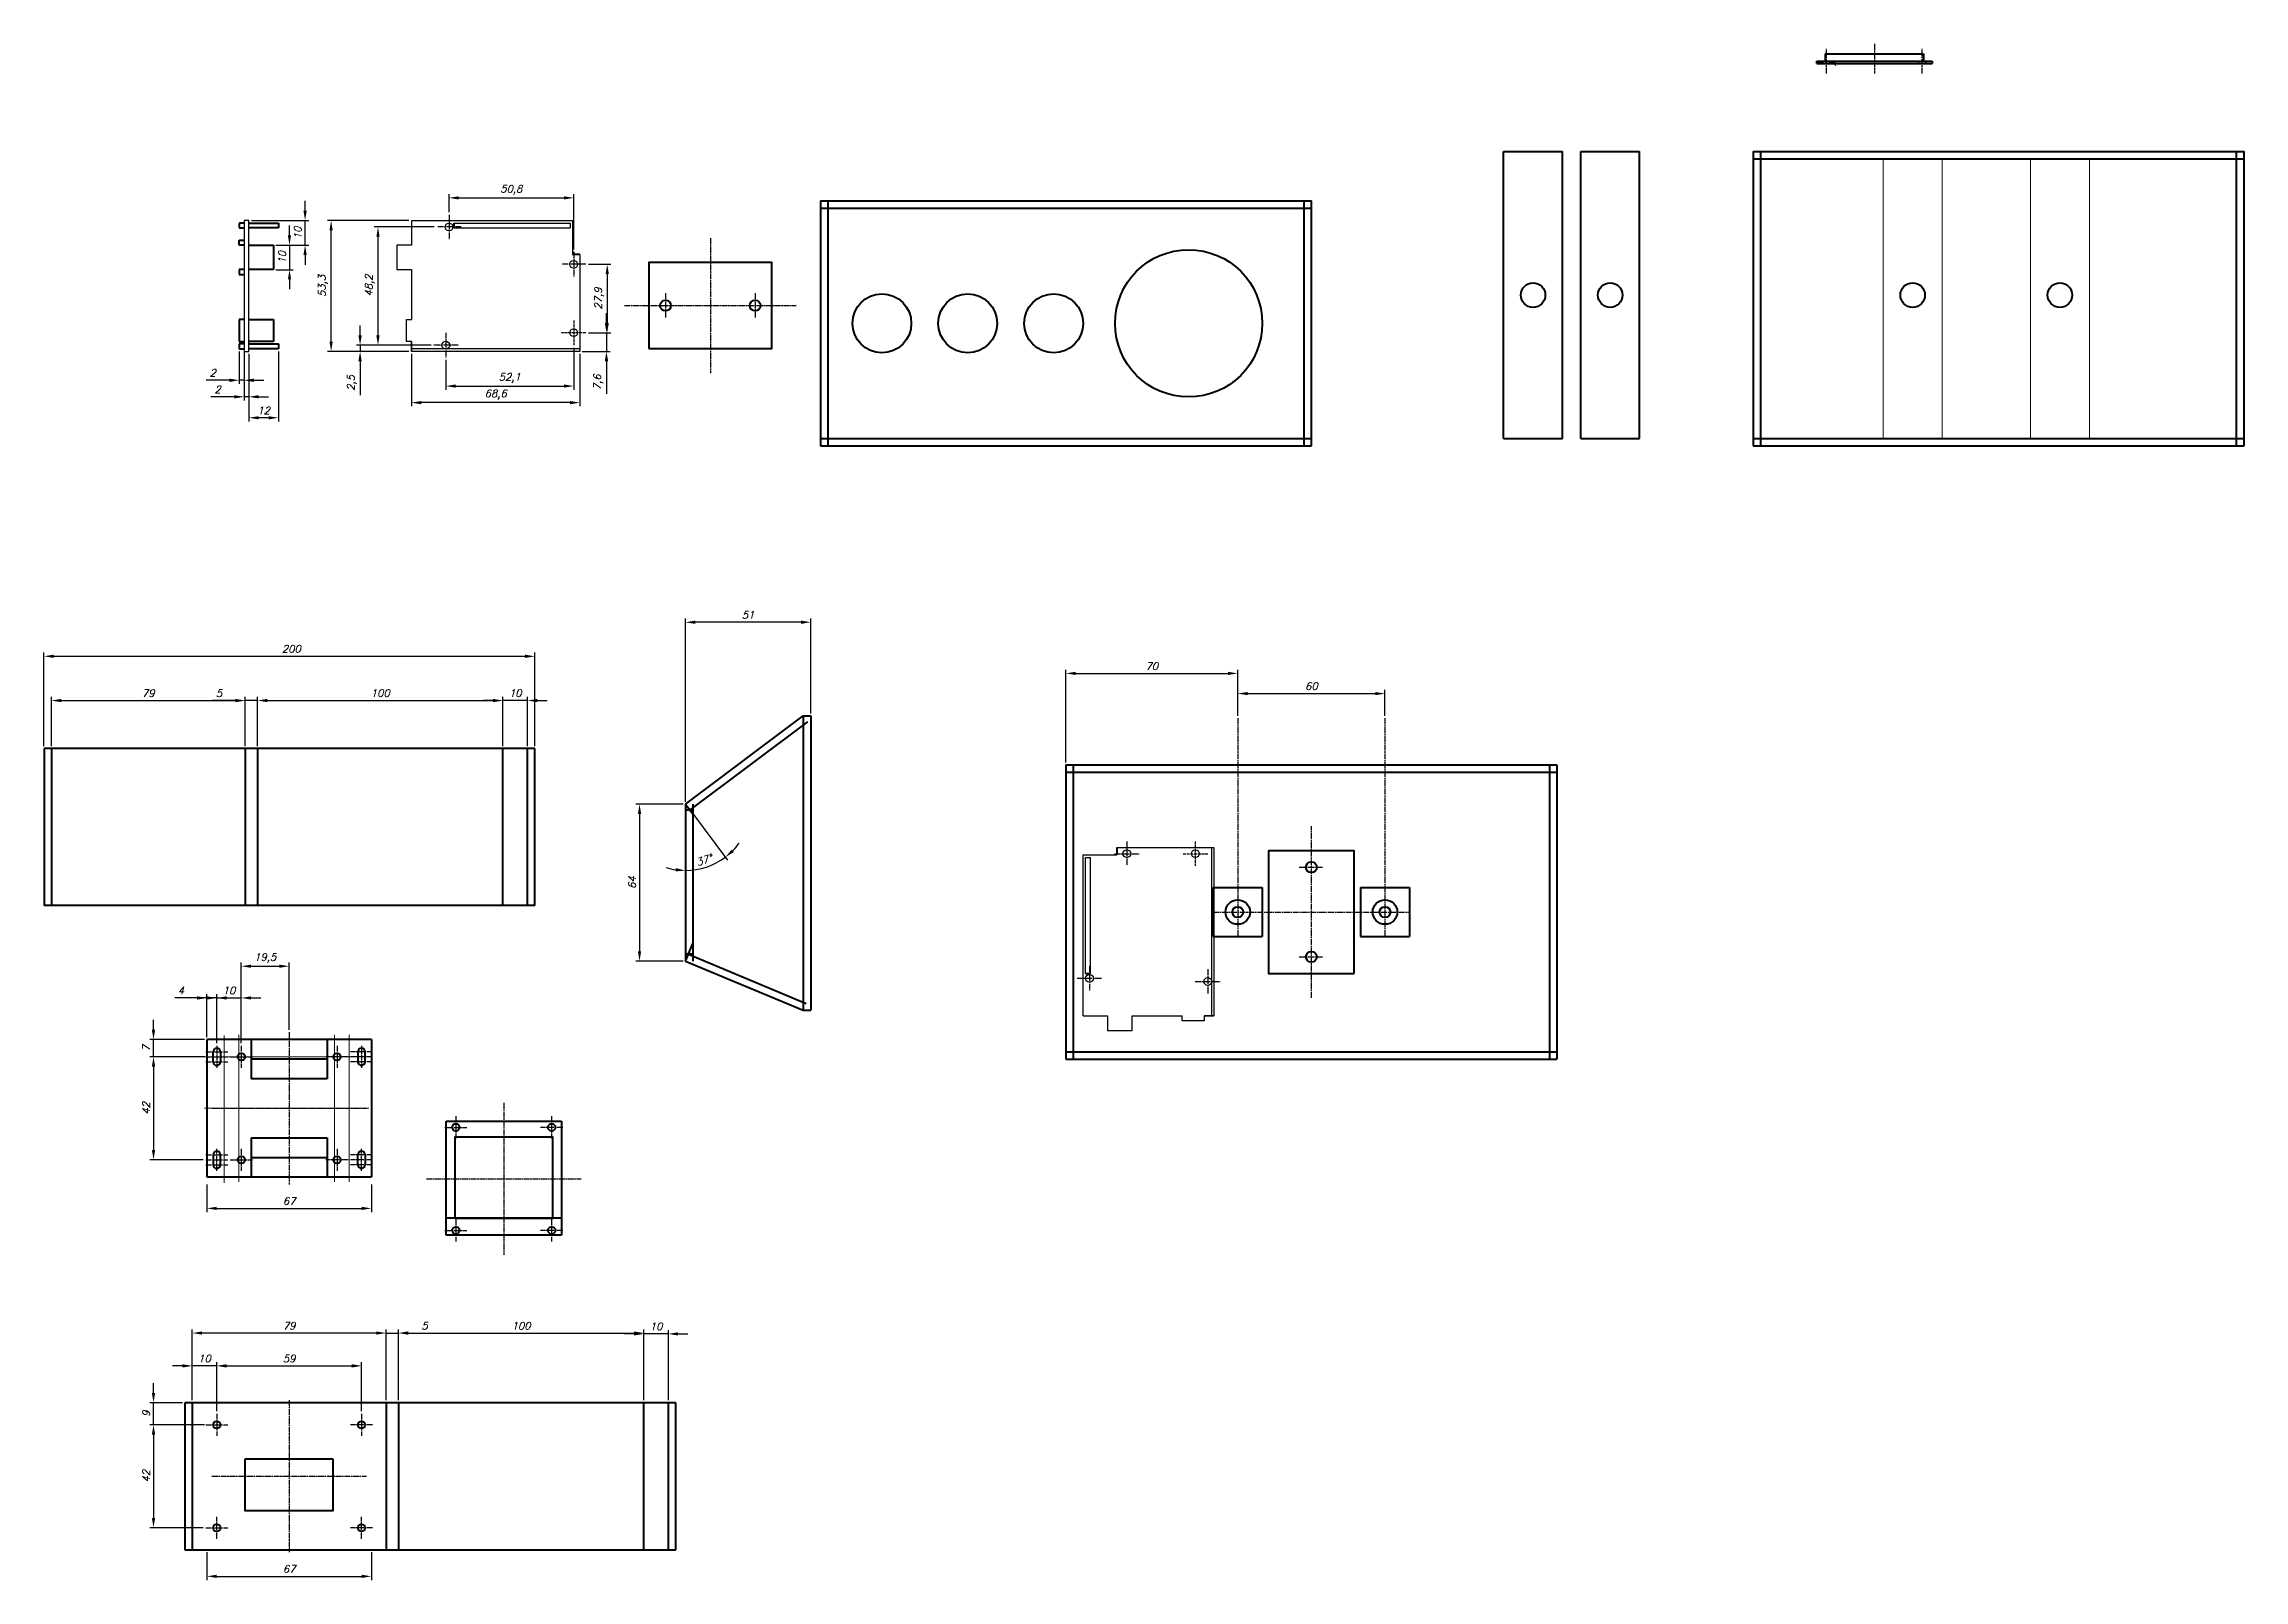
# Model space of a CAD drawing. Header units: millimetres. Extents: x 534 to 1430, y 38 to 664.
import ezdxf

# ---------------------------------------------------------------- set-up
doc = ezdxf.new("R2010")
doc.units = ezdxf.units.MM
doc.header["$LTSCALE"] = 0.1
doc.linetypes.add('ACAD_ISO02W100', pattern=[15, 12, -3])
doc.linetypes.add('ACAD_ISO08W100', pattern=[36, 24, -3, 6, -3])
for name, color, linetype, lineweight in [('ACABADO', 7, 'Continuous', 50), ('ASCIURADO', 8, 'Continuous', 25), ('AUXILIAR', 4, 'Continuous', 9), ('EJES', 1, 'ACAD_ISO08W100', 25), ('FINA', 6, 'Continuous', 25), ('OCULTA', 3, 'ACAD_ISO02W100', 35), ('TEXTO', 1, 'Continuous', 35)]:
    doc.layers.add(name, color=color, linetype=linetype, lineweight=lineweight)
doc.layers.add('Guias', color=10, linetype='ACAD_ISO02W100')
doc.styles.add('NORMAL', font='romans.shx', dxfattribs={"oblique": 15})
doc.dimstyles.new('ISO-25', dxfattribs={"dimtxt": 3, "dimasz": 4, "dimexe": 1.5, "dimexo": 1, "dimgap": 1.5, "dimtad": 1, "dimtxsty": 'NORMAL', "dimcen": 0, "dimclrd": 6, "dimclre": 6, "dimclrt": 256, "dimadec": 0, "dimazin": 0, "dimtfac": 1, "dimtmove": 0, "dimatfit": 3, "dimfxl": 1, "dimlwd": 25, "dimlwe": 25, "dimarcsym": 0})

msp = doc.modelspace()

# ---------------------------------------------------------------- blocks, each defined once
blk = doc.blocks.new('*D14')
at = {"layer": 'Defpoints', "color": 0, "transparency": 16777216}
for p in [(683.33, 538.58), (751.93, 538.58), (683.33, 517.68)]:
    blk.add_point(p, dxfattribs=at)
at = {"layer": 'TEXTO', "color": 6, "lineweight": 25, "transparency": 16777216}
for p, q in [((683.33, 537.58), (683.33, 516.18)), ((751.93, 537.58), (751.93, 516.18)), ((747.93, 517.68), (687.33, 517.68))]:
    blk.add_line(p, q, dxfattribs=at)
at = {"layer": 'TEXTO', "color": 6, "transparency": 16777216}
for points in [[(687.33, 518.34), (687.33, 517.01), (683.33, 517.68)], [(747.93, 518.34), (747.93, 517.01), (751.93, 517.68)]]:
    blk.add_solid(points, dxfattribs=at)
at = {"layer": 'TEXTO', "transparency": 16777216, "insert": (717.65, 520.96), "char_height": 3, "attachment_point": 5, "style": 'NORMAL'}
blk.add_mtext('68,6', dxfattribs=at)
blk = doc.blocks.new('*D10')
at = {"layer": 'Defpoints', "color": 0, "transparency": 16777216}
for p in [(754.43, 574.08), (754.43, 546.18), (763.1, 546.18)]:
    blk.add_point(p, dxfattribs=at)
at = {"layer": 'TEXTO', "color": 6, "lineweight": 25, "transparency": 16777216}
for p, q in [((755.43, 574.08), (764.6, 574.08)), ((763.1, 570.08), (763.1, 550.18)), ((755.43, 546.18), (764.6, 546.18))]:
    blk.add_line(p, q, dxfattribs=at)
at = {"layer": 'TEXTO', "color": 6, "transparency": 16777216}
for points in [[(762.44, 570.08), (763.77, 570.08), (763.1, 574.08)], [(762.44, 550.18), (763.77, 550.18), (763.1, 546.18)]]:
    blk.add_solid(points, dxfattribs=at)
at = {"layer": 'TEXTO', "transparency": 16777216, "insert": (759.82, 560.13), "char_height": 3, "attachment_point": 5, "rotation": 90, "style": 'NORMAL'}
blk.add_mtext('27,9', dxfattribs=at)
blk = doc.blocks.new('*D11')
at = {"layer": 'Defpoints', "color": 0, "transparency": 16777216}
for p in [(749.43, 541.08), (697.33, 536.08), (749.43, 524.43)]:
    blk.add_point(p, dxfattribs=at)
at = {"layer": 'TEXTO', "color": 6, "lineweight": 25, "transparency": 16777216}
for p, q in [((749.43, 540.08), (749.43, 522.93)), ((697.33, 535.08), (697.33, 522.93)), ((701.33, 524.43), (745.43, 524.43))]:
    blk.add_line(p, q, dxfattribs=at)
at = {"layer": 'TEXTO', "color": 6, "transparency": 16777216}
for points in [[(701.33, 525.09), (701.33, 523.76), (697.33, 524.43)], [(745.43, 525.09), (745.43, 523.76), (749.43, 524.43)]]:
    blk.add_solid(points, dxfattribs=at)
at = {"layer": 'TEXTO', "transparency": 16777216, "insert": (723.38, 527.71), "char_height": 3, "attachment_point": 5, "style": 'NORMAL'}
blk.add_mtext('52,1', dxfattribs=at)
blk = doc.blocks.new('*D15')
at = {"layer": 'Defpoints', "color": 0, "transparency": 16777216}
for p in [(751.93, 538.58), (754.43, 546.18), (762.79, 538.58)]:
    blk.add_point(p, dxfattribs=at)
at = {"layer": 'TEXTO', "color": 6, "lineweight": 25, "transparency": 16777216}
for p, q in [((762.79, 550.18), (762.79, 554.18)), ((752.93, 538.58), (764.29, 538.58)), ((755.43, 546.18), (764.29, 546.18)), ((762.79, 546.18), (762.79, 538.58)), ((762.79, 534.58), (762.79, 521.32))]:
    blk.add_line(p, q, dxfattribs=at)
at = {"layer": 'TEXTO', "color": 6, "transparency": 16777216}
for points in [[(762.12, 550.18), (763.46, 550.18), (762.79, 546.18)], [(762.12, 534.58), (763.46, 534.58), (762.79, 538.58)]]:
    blk.add_solid(points, dxfattribs=at)
at = {"layer": 'TEXTO', "transparency": 16777216, "insert": (759.51, 525.95), "char_height": 3, "attachment_point": 5, "rotation": 90, "style": 'NORMAL'}
blk.add_mtext('7,6', dxfattribs=at)
blk = doc.blocks.new('*D12')
at = {"layer": 'Defpoints', "color": 0, "transparency": 16777216}
for p in [(749.43, 601.14), (698.63, 594.28), (749.43, 579.08)]:
    blk.add_point(p, dxfattribs=at)
at = {"layer": 'TEXTO', "color": 6, "lineweight": 25, "transparency": 16777216}
for p, q in [((698.63, 595.28), (698.63, 602.64)), ((702.63, 601.14), (745.43, 601.14)), ((749.43, 580.08), (749.43, 602.64))]:
    blk.add_line(p, q, dxfattribs=at)
at = {"layer": 'TEXTO', "color": 6, "transparency": 16777216}
for points in [[(702.63, 601.81), (702.63, 600.47), (698.63, 601.14)], [(745.43, 601.81), (745.43, 600.47), (749.43, 601.14)]]:
    blk.add_solid(points, dxfattribs=at)
at = {"layer": 'TEXTO', "transparency": 16777216, "insert": (724.03, 604.43), "char_height": 3, "attachment_point": 5, "style": 'NORMAL'}
blk.add_mtext('50,8', dxfattribs=at)
blk = doc.blocks.new('*D16')
at = {"layer": 'Defpoints', "color": 0, "transparency": 16777216}
for p in [(650.6, 591.88), (683.33, 591.88), (683.33, 538.58)]:
    blk.add_point(p, dxfattribs=at)
at = {"layer": 'TEXTO', "color": 6, "lineweight": 25, "transparency": 16777216}
for p, q in [((682.33, 591.88), (649.1, 591.88)), ((650.6, 542.58), (650.6, 587.88)), ((682.33, 538.58), (649.1, 538.58))]:
    blk.add_line(p, q, dxfattribs=at)
at = {"layer": 'TEXTO', "color": 6, "transparency": 16777216}
for points in [[(649.93, 587.88), (651.26, 587.88), (650.6, 591.88)], [(649.93, 542.58), (651.26, 542.58), (650.6, 538.58)]]:
    blk.add_solid(points, dxfattribs=at)
at = {"layer": 'TEXTO', "transparency": 16777216, "insert": (647.31, 565.23), "char_height": 3, "attachment_point": 5, "rotation": 90, "style": 'NORMAL'}
blk.add_mtext('53,3', dxfattribs=at)
blk = doc.blocks.new('*D13')
at = {"layer": 'Defpoints', "color": 0, "transparency": 16777216}
for p in [(693.63, 589.28), (669.69, 541.08), (692.33, 541.08)]:
    blk.add_point(p, dxfattribs=at)
at = {"layer": 'TEXTO', "color": 6, "lineweight": 25, "transparency": 16777216}
for p, q in [((692.63, 589.28), (668.19, 589.28)), ((669.69, 585.28), (669.69, 545.08)), ((691.33, 541.08), (668.19, 541.08))]:
    blk.add_line(p, q, dxfattribs=at)
at = {"layer": 'TEXTO', "color": 6, "transparency": 16777216}
for points in [[(669.03, 585.28), (670.36, 585.28), (669.69, 589.28)], [(669.03, 545.08), (670.36, 545.08), (669.69, 541.08)]]:
    blk.add_solid(points, dxfattribs=at)
at = {"layer": 'TEXTO', "transparency": 16777216, "insert": (666.41, 565.41), "char_height": 3, "attachment_point": 5, "rotation": 90, "style": 'NORMAL'}
blk.add_mtext('48,2', dxfattribs=at)
blk = doc.blocks.new('*D17')
at = {"layer": 'Defpoints', "color": 0, "transparency": 16777216}
for p in [(662.4, 538.58), (683.33, 538.58), (692.33, 541.08)]:
    blk.add_point(p, dxfattribs=at)
at = {"layer": 'TEXTO', "color": 6, "lineweight": 25, "transparency": 16777216}
for p, q in [((662.4, 545.08), (662.4, 549.08)), ((691.33, 541.08), (660.9, 541.08)), ((682.33, 538.58), (660.9, 538.58)), ((662.4, 541.08), (662.4, 538.58)), ((662.4, 534.58), (662.4, 520.78))]:
    blk.add_line(p, q, dxfattribs=at)
at = {"layer": 'TEXTO', "color": 6, "transparency": 16777216}
for points in [[(661.73, 545.08), (663.06, 545.08), (662.4, 541.08)], [(661.73, 534.58), (663.06, 534.58), (662.4, 538.58)]]:
    blk.add_solid(points, dxfattribs=at)
at = {"layer": 'TEXTO', "transparency": 16777216, "insert": (659.11, 525.68), "char_height": 3, "attachment_point": 5, "rotation": 90, "style": 'NORMAL'}
blk.add_mtext('2,5', dxfattribs=at)
blk = doc.blocks.new('*D19')
at = {"layer": 'Defpoints', "color": 0, "transparency": 16777216}
for p in [(617.13, 591.88), (639.99, 591.88), (627.13, 581.88)]:
    blk.add_point(p, dxfattribs=at)
at = {"layer": 'TEXTO', "color": 6, "lineweight": 25, "transparency": 16777216}
for p, q in [((618.13, 591.88), (641.49, 591.88)), ((639.99, 595.88), (639.99, 599.88)), ((639.99, 581.88), (639.99, 591.88)), ((628.13, 581.88), (641.49, 581.88)), ((639.99, 577.88), (639.99, 573.88))]:
    blk.add_line(p, q, dxfattribs=at)
at = {"layer": 'TEXTO', "color": 6, "transparency": 16777216}
for points in [[(639.33, 595.88), (640.66, 595.88), (639.99, 591.88)], [(639.33, 577.88), (640.66, 577.88), (639.99, 581.88)]]:
    blk.add_solid(points, dxfattribs=at)
at = {"layer": 'TEXTO', "transparency": 16777216, "insert": (636.99, 586.88), "char_height": 3, "attachment_point": 5, "rotation": 90, "style": 'NORMAL'}
blk.add_mtext('10', dxfattribs=at)
blk = doc.blocks.new('*D20')
at = {"layer": 'Defpoints', "color": 0, "transparency": 16777216}
for p in [(627.13, 581.88), (627.13, 571.88), (633.63, 571.88)]:
    blk.add_point(p, dxfattribs=at)
at = {"layer": 'TEXTO', "color": 6, "lineweight": 25, "transparency": 16777216}
for p, q in [((633.63, 585.88), (633.63, 589.88)), ((628.13, 581.88), (635.13, 581.88)), ((633.63, 581.88), (633.63, 571.88)), ((628.13, 571.88), (635.13, 571.88)), ((633.63, 567.88), (633.63, 563.88))]:
    blk.add_line(p, q, dxfattribs=at)
at = {"layer": 'TEXTO', "color": 6, "transparency": 16777216}
for points in [[(632.97, 585.88), (634.3, 585.88), (633.63, 581.88)], [(632.97, 567.88), (634.3, 567.88), (633.63, 571.88)]]:
    blk.add_solid(points, dxfattribs=at)
at = {"layer": 'TEXTO', "transparency": 16777216, "insert": (630.63, 576.88), "char_height": 3, "attachment_point": 5, "rotation": 90, "style": 'NORMAL'}
blk.add_mtext('10', dxfattribs=at)
blk = doc.blocks.new('*D21')
at = {"layer": 'Defpoints', "color": 0, "transparency": 16777216}
for p in [(617.13, 538.58), (629.13, 539.58), (617.13, 511.5)]:
    blk.add_point(p, dxfattribs=at)
at = {"layer": 'TEXTO', "color": 6, "lineweight": 25, "transparency": 16777216}
for p, q in [((629.13, 538.58), (629.13, 510)), ((617.13, 537.58), (617.13, 510)), ((625.13, 511.5), (621.13, 511.5))]:
    blk.add_line(p, q, dxfattribs=at)
at = {"layer": 'TEXTO', "color": 6, "transparency": 16777216}
for points in [[(621.13, 512.17), (621.13, 510.83), (617.13, 511.5)], [(625.13, 512.17), (625.13, 510.83), (629.13, 511.5)]]:
    blk.add_solid(points, dxfattribs=at)
at = {"layer": 'TEXTO', "transparency": 16777216, "insert": (623.13, 514.5), "char_height": 3, "attachment_point": 5, "style": 'NORMAL'}
blk.add_mtext('12', dxfattribs=at)
blk = doc.blocks.new('*D22')
at = {"layer": 'Defpoints', "color": 0, "transparency": 16777216}
for p in [(615.13, 538.58), (617.13, 538.58), (615.13, 520.05)]:
    blk.add_point(p, dxfattribs=at)
at = {"layer": 'TEXTO', "color": 6, "lineweight": 25, "transparency": 16777216}
for p, q in [((615.13, 537.58), (615.13, 518.55)), ((617.13, 537.58), (617.13, 518.55)), ((611.13, 520.05), (601.63, 520.05)), ((617.13, 520.05), (615.13, 520.05)), ((621.13, 520.05), (625.13, 520.05))]:
    blk.add_line(p, q, dxfattribs=at)
at = {"layer": 'TEXTO', "color": 6, "transparency": 16777216}
for points in [[(611.13, 520.72), (611.13, 519.38), (615.13, 520.05)], [(621.13, 520.72), (621.13, 519.38), (617.13, 520.05)]]:
    blk.add_solid(points, dxfattribs=at)
at = {"layer": 'TEXTO', "transparency": 16777216, "insert": (604.38, 523.05), "char_height": 3, "attachment_point": 5, "style": 'NORMAL'}
blk.add_mtext('2', dxfattribs=at)
blk = doc.blocks.new('*D23')
at = {"layer": 'Defpoints', "color": 0, "transparency": 16777216}
for p in [(613.13, 539.58), (615.13, 539.58), (613.13, 526.79)]:
    blk.add_point(p, dxfattribs=at)
at = {"layer": 'TEXTO', "color": 6, "lineweight": 25, "transparency": 16777216}
for p, q in [((613.13, 538.58), (613.13, 525.29)), ((615.13, 538.58), (615.13, 525.29)), ((609.13, 526.79), (599.63, 526.79)), ((615.13, 526.79), (613.13, 526.79)), ((619.13, 526.79), (623.13, 526.79))]:
    blk.add_line(p, q, dxfattribs=at)
at = {"layer": 'TEXTO', "color": 6, "transparency": 16777216}
for points in [[(609.13, 527.46), (609.13, 526.12), (613.13, 526.79)], [(619.13, 527.46), (619.13, 526.12), (615.13, 526.79)]]:
    blk.add_solid(points, dxfattribs=at)
at = {"layer": 'TEXTO', "transparency": 16777216, "insert": (602.38, 529.79), "char_height": 3, "attachment_point": 5, "style": 'NORMAL'}
blk.add_mtext('2', dxfattribs=at)
blk = doc.blocks.new('*D30')
at = {"layer": 'Defpoints', "color": 0, "transparency": 16777216}
for p in [(1080, 399.06), (1020, 389.06), (1080, 389.06)]:
    blk.add_point(p, dxfattribs=at)
at = {"layer": 'TEXTO', "color": 6, "lineweight": 25, "transparency": 16777216}
for p, q in [((1020, 390.06), (1020, 400.56)), ((1024, 399.06), (1076, 399.06)), ((1080, 390.06), (1080, 400.56))]:
    blk.add_line(p, q, dxfattribs=at)
at = {"layer": 'TEXTO', "color": 6, "transparency": 16777216}
for points in [[(1024, 399.73), (1024, 398.4), (1020, 399.06)], [(1076, 399.73), (1076, 398.4), (1080, 399.06)]]:
    blk.add_solid(points, dxfattribs=at)
at = {"layer": 'TEXTO', "transparency": 16777216, "insert": (1050, 402.06), "char_height": 3, "attachment_point": 5, "style": 'NORMAL'}
blk.add_mtext('60', dxfattribs=at)
blk = doc.blocks.new('*D31')
at = {"layer": 'Defpoints', "color": 0, "transparency": 16777216}
for p in [(1020, 407.3), (1020, 389.06), (950, 370)]:
    blk.add_point(p, dxfattribs=at)
at = {"layer": 'TEXTO', "color": 6, "lineweight": 25, "transparency": 16777216}
for p, q in [((950, 371), (950, 408.8)), ((954, 407.3), (1016, 407.3)), ((1020, 390.06), (1020, 408.8))]:
    blk.add_line(p, q, dxfattribs=at)
at = {"layer": 'TEXTO', "color": 6, "transparency": 16777216}
for points in [[(954, 407.96), (954, 406.63), (950, 407.3)], [(1016, 407.96), (1016, 406.63), (1020, 407.3)]]:
    blk.add_solid(points, dxfattribs=at)
at = {"layer": 'TEXTO', "transparency": 16777216, "insert": (985, 410.3), "char_height": 3, "attachment_point": 5, "style": 'NORMAL'}
blk.add_mtext('70', dxfattribs=at)
blk = doc.blocks.new('*D32')
at = {"layer": 'Defpoints', "color": 0, "transparency": 16777216}
for p in [(733.61, 414.27), (533.61, 376.66), (733.61, 376.66)]:
    blk.add_point(p, dxfattribs=at)
at = {"layer": 'TEXTO', "color": 6, "lineweight": 25, "transparency": 16777216}
for p, q in [((533.61, 377.66), (533.61, 415.77)), ((537.61, 414.27), (729.61, 414.27)), ((733.61, 377.66), (733.61, 415.77))]:
    blk.add_line(p, q, dxfattribs=at)
at = {"layer": 'TEXTO', "color": 6, "transparency": 16777216}
for points in [[(537.61, 414.93), (537.61, 413.6), (533.61, 414.27)], [(729.61, 414.93), (729.61, 413.6), (733.61, 414.27)]]:
    blk.add_solid(points, dxfattribs=at)
at = {"layer": 'TEXTO', "transparency": 16777216, "insert": (634.38, 417.27), "char_height": 3, "attachment_point": 5, "style": 'NORMAL'}
blk.add_mtext('200', dxfattribs=at)
blk = doc.blocks.new('*D39')
at = {"layer": 'Defpoints', "color": 0, "transparency": 16777216}
for p in [(578.23, 258), (599.5, 251), (600, 258)]:
    blk.add_point(p, dxfattribs=at)
at = {"layer": 'TEXTO', "color": 6, "lineweight": 25, "transparency": 16777216}
for p, q in [((578.23, 262), (578.23, 266)), ((599, 258), (576.73, 258)), ((598.5, 251), (576.73, 251)), ((578.23, 251), (578.23, 258)), ((578.23, 247), (578.23, 243))]:
    blk.add_line(p, q, dxfattribs=at)
at = {"layer": 'TEXTO', "color": 6, "transparency": 16777216}
for points in [[(577.56, 262), (578.9, 262), (578.23, 258)], [(577.56, 247), (578.9, 247), (578.23, 251)]]:
    blk.add_solid(points, dxfattribs=at)
at = {"layer": 'TEXTO', "transparency": 16777216, "insert": (575.23, 254.5), "char_height": 3, "attachment_point": 5, "rotation": 90, "style": 'NORMAL'}
blk.add_mtext('7', dxfattribs=at)
blk = doc.blocks.new('*D40')
at = {"layer": 'Defpoints', "color": 0, "transparency": 16777216}
for p in [(600, 274.99), (600, 258), (604, 255.5)]:
    blk.add_point(p, dxfattribs=at)
at = {"layer": 'TEXTO', "color": 6, "lineweight": 25, "transparency": 16777216}
for p, q in [((596, 274.99), (586.86, 274.99)), ((600, 259), (600, 276.49)), ((604, 274.99), (600, 274.99)), ((604, 256.5), (604, 276.49)), ((608, 274.99), (612, 274.99))]:
    blk.add_line(p, q, dxfattribs=at)
at = {"layer": 'TEXTO', "color": 6, "transparency": 16777216}
for points in [[(596, 275.66), (596, 274.33), (600, 274.99)], [(608, 275.66), (608, 274.33), (604, 274.99)]]:
    blk.add_solid(points, dxfattribs=at)
at = {"layer": 'TEXTO', "transparency": 16777216, "insert": (589.43, 277.99), "char_height": 3, "attachment_point": 5, "style": 'NORMAL'}
blk.add_mtext('4', dxfattribs=at)
blk = doc.blocks.new('*D41')
at = {"layer": 'Defpoints', "color": 0, "transparency": 16777216}
for p in [(600, 200), (667, 200), (667, 189.2)]:
    blk.add_point(p, dxfattribs=at)
at = {"layer": 'TEXTO', "color": 6, "lineweight": 25, "transparency": 16777216}
for p, q in [((600, 199), (600, 187.7)), ((667, 199), (667, 187.7)), ((604, 189.2), (663, 189.2))]:
    blk.add_line(p, q, dxfattribs=at)
at = {"layer": 'TEXTO', "color": 6, "transparency": 16777216}
for points in [[(604, 189.87), (604, 188.53), (600, 189.2)], [(663, 189.87), (663, 188.53), (667, 189.2)]]:
    blk.add_solid(points, dxfattribs=at)
at = {"layer": 'TEXTO', "transparency": 16777216, "insert": (633.5, 192.2), "char_height": 3, "attachment_point": 5, "style": 'NORMAL'}
blk.add_mtext('67', dxfattribs=at)
blk = doc.blocks.new('*D42')
at = {"layer": 'Defpoints', "color": 0, "transparency": 16777216}
for p in [(614, 274.99), (604, 255.5), (614, 255.5)]:
    blk.add_point(p, dxfattribs=at)
at = {"layer": 'TEXTO', "color": 6, "lineweight": 25, "transparency": 16777216}
for p, q in [((600, 274.99), (596, 274.99)), ((604, 256.5), (604, 276.49)), ((604, 274.99), (614, 274.99)), ((614, 256.5), (614, 276.49)), ((618, 274.99), (622, 274.99))]:
    blk.add_line(p, q, dxfattribs=at)
at = {"layer": 'TEXTO', "color": 6, "transparency": 16777216}
for points in [[(600, 275.66), (600, 274.33), (604, 274.99)], [(618, 275.66), (618, 274.33), (614, 274.99)]]:
    blk.add_solid(points, dxfattribs=at)
at = {"layer": 'TEXTO', "transparency": 16777216, "insert": (609, 277.99), "char_height": 3, "attachment_point": 5, "style": 'NORMAL'}
blk.add_mtext('10', dxfattribs=at)
blk = doc.blocks.new('*D43')
at = {"layer": 'Defpoints', "color": 0, "transparency": 16777216}
for p in [(633.5, 287.92), (633.5, 261), (614, 255.5)]:
    blk.add_point(p, dxfattribs=at)
at = {"layer": 'TEXTO', "color": 6, "lineweight": 25, "transparency": 16777216}
for p, q in [((614, 256.5), (614, 289.42)), ((618, 287.92), (629.5, 287.92)), ((633.5, 262), (633.5, 289.42))]:
    blk.add_line(p, q, dxfattribs=at)
at = {"layer": 'TEXTO', "color": 6, "transparency": 16777216}
for points in [[(618, 288.59), (618, 287.26), (614, 287.92)], [(629.5, 288.59), (629.5, 287.26), (633.5, 287.92)]]:
    blk.add_solid(points, dxfattribs=at)
at = {"layer": 'TEXTO', "transparency": 16777216, "insert": (623.75, 291.21), "char_height": 3, "attachment_point": 5, "style": 'NORMAL'}
blk.add_mtext('19,5', dxfattribs=at)
blk = doc.blocks.new('*D44')
at = {"layer": 'Defpoints', "color": 0, "transparency": 16777216}
for p in [(600, 251), (578.23, 209), (599.5, 209)]:
    blk.add_point(p, dxfattribs=at)
at = {"layer": 'TEXTO', "color": 6, "lineweight": 25, "transparency": 16777216}
for p, q in [((599, 251), (576.73, 251)), ((578.23, 247), (578.23, 213)), ((598.5, 209), (576.73, 209))]:
    blk.add_line(p, q, dxfattribs=at)
at = {"layer": 'TEXTO', "color": 6, "transparency": 16777216}
for points in [[(577.56, 247), (578.9, 247), (578.23, 251)], [(577.56, 213), (578.9, 213), (578.23, 209)]]:
    blk.add_solid(points, dxfattribs=at)
at = {"layer": 'TEXTO', "transparency": 16777216, "insert": (575.23, 230), "char_height": 3, "attachment_point": 5, "rotation": 90, "style": 'NORMAL'}
blk.add_mtext('42', dxfattribs=at)
blk = doc.blocks.new('*D45')
at = {"layer": 'Defpoints', "color": 0, "transparency": 16777216}
for p in [(578.23, 110), (591, 110), (599.5, 101)]:
    blk.add_point(p, dxfattribs=at)
at = {"layer": 'TEXTO', "color": 6, "lineweight": 25, "transparency": 16777216}
for p, q in [((578.23, 114), (578.23, 118)), ((590, 110), (576.73, 110)), ((578.23, 101), (578.23, 110)), ((598.5, 101), (576.73, 101)), ((578.23, 97), (578.23, 93))]:
    blk.add_line(p, q, dxfattribs=at)
at = {"layer": 'TEXTO', "color": 6, "transparency": 16777216}
for points in [[(577.56, 114), (578.9, 114), (578.23, 110)], [(577.56, 97), (578.9, 97), (578.23, 101)]]:
    blk.add_solid(points, dxfattribs=at)
at = {"layer": 'TEXTO', "transparency": 16777216, "insert": (575.23, 105.5), "char_height": 3, "attachment_point": 5, "rotation": 90, "style": 'NORMAL'}
blk.add_mtext('9', dxfattribs=at)
blk = doc.blocks.new('*D46')
at = {"layer": 'Defpoints', "color": 0, "transparency": 16777216}
for p in [(594, 124.99), (594, 110), (604, 105.5)]:
    blk.add_point(p, dxfattribs=at)
at = {"layer": 'TEXTO', "color": 6, "lineweight": 25, "transparency": 16777216}
for p, q in [((594, 111), (594, 126.49)), ((604, 106.5), (604, 126.49)), ((590, 124.99), (586, 124.99)), ((604, 124.99), (594, 124.99)), ((608, 124.99), (612, 124.99))]:
    blk.add_line(p, q, dxfattribs=at)
at = {"layer": 'TEXTO', "color": 6, "transparency": 16777216}
for points in [[(590, 125.66), (590, 124.33), (594, 124.99)], [(608, 125.66), (608, 124.33), (604, 124.99)]]:
    blk.add_solid(points, dxfattribs=at)
at = {"layer": 'TEXTO', "transparency": 16777216, "insert": (599, 127.99), "char_height": 3, "attachment_point": 5, "style": 'NORMAL'}
blk.add_mtext('10', dxfattribs=at)
blk = doc.blocks.new('*D47')
at = {"layer": 'Defpoints', "color": 0, "transparency": 16777216}
for p in [(600, 50), (667, 50), (667, 39.2)]:
    blk.add_point(p, dxfattribs=at)
at = {"layer": 'TEXTO', "color": 6, "lineweight": 25, "transparency": 16777216}
for p, q in [((600, 49), (600, 37.7)), ((667, 49), (667, 37.7)), ((604, 39.2), (663, 39.2))]:
    blk.add_line(p, q, dxfattribs=at)
at = {"layer": 'TEXTO', "color": 6, "transparency": 16777216}
for points in [[(604, 39.87), (604, 38.53), (600, 39.2)], [(663, 39.87), (663, 38.53), (667, 39.2)]]:
    blk.add_solid(points, dxfattribs=at)
at = {"layer": 'TEXTO', "transparency": 16777216, "insert": (633.5, 42.2), "char_height": 3, "attachment_point": 5, "style": 'NORMAL'}
blk.add_mtext('67', dxfattribs=at)
blk = doc.blocks.new('*D50')
at = {"layer": 'Defpoints', "color": 0, "transparency": 16777216}
for p in [(600, 101), (578.23, 59), (599.5, 59)]:
    blk.add_point(p, dxfattribs=at)
at = {"layer": 'TEXTO', "color": 6, "lineweight": 25, "transparency": 16777216}
for p, q in [((599, 101), (576.73, 101)), ((578.23, 97), (578.23, 63)), ((598.5, 59), (576.73, 59))]:
    blk.add_line(p, q, dxfattribs=at)
at = {"layer": 'TEXTO', "color": 6, "transparency": 16777216}
for points in [[(577.56, 97), (578.9, 97), (578.23, 101)], [(577.56, 63), (578.9, 63), (578.23, 59)]]:
    blk.add_solid(points, dxfattribs=at)
at = {"layer": 'TEXTO', "transparency": 16777216, "insert": (575.23, 80), "char_height": 3, "attachment_point": 5, "rotation": 90, "style": 'NORMAL'}
blk.add_mtext('42', dxfattribs=at)
blk = doc.blocks.new('*D51')
at = {"layer": 'ACABADO', "color": 6, "lineweight": 25, "transparency": 16777216}
blk.add_line((797.4, 350.8), (812.14, 331.15), dxfattribs=at)
for start, end in [(270, 306.8699), (315.34758, 323.82527), (253.04463, 261.52231)]:
    blk.add_arc((795, 354), 27.06, start, end, dxfattribs=at)
at = {"layer": 'ACABADO', "color": 6, "transparency": 16777216}
for points in [[(814.69, 334.48), (813.81, 335.49), (811.24, 332.35)], [(791.06, 327.9), (790.96, 326.57), (795, 326.94)]]:
    blk.add_solid(points, dxfattribs=at)
at = {"layer": 'Defpoints', "color": 0, "transparency": 16777216}
for p in [(795, 354), (795, 354), (796.8, 351.6), (800.76, 327.56), (795, 290)]:
    blk.add_point(p, dxfattribs=at)
at = {"layer": 'ACABADO', "transparency": 16777216, "insert": (802.61, 331.18), "char_height": 3, "attachment_point": 5, "rotation": 18.43495, "style": 'NORMAL'}
blk.add_mtext('37°', dxfattribs=at)
blk = doc.blocks.new('*D52')
at = {"layer": 'Defpoints', "color": 0, "transparency": 16777216}
for p in [(795, 428.15), (846, 390), (795, 354)]:
    blk.add_point(p, dxfattribs=at)
at = {"layer": 'TEXTO', "color": 6, "lineweight": 25, "transparency": 16777216}
for p, q in [((795, 355), (795, 429.65)), ((842, 428.15), (799, 428.15)), ((846, 391), (846, 429.65))]:
    blk.add_line(p, q, dxfattribs=at)
at = {"layer": 'TEXTO', "color": 6, "transparency": 16777216}
for points in [[(799, 428.82), (799, 427.48), (795, 428.15)], [(842, 428.82), (842, 427.48), (846, 428.15)]]:
    blk.add_solid(points, dxfattribs=at)
at = {"layer": 'TEXTO', "transparency": 16777216, "insert": (820.5, 431.15), "char_height": 3, "attachment_point": 5, "style": 'NORMAL'}
blk.add_mtext('51', dxfattribs=at)
blk = doc.blocks.new('*D54')
at = {"layer": 'Defpoints', "color": 0, "transparency": 16777216}
for p in [(594, 138.38), (594, 110), (673, 110)]:
    blk.add_point(p, dxfattribs=at)
at = {"layer": 'TEXTO', "color": 6, "lineweight": 25, "transparency": 16777216}
for p, q in [((594, 111), (594, 139.88)), ((669, 138.38), (598, 138.38)), ((673, 111), (673, 139.88))]:
    blk.add_line(p, q, dxfattribs=at)
at = {"layer": 'TEXTO', "color": 6, "transparency": 16777216}
for points in [[(598, 139.04), (598, 137.71), (594, 138.38)], [(669, 139.04), (669, 137.71), (673, 138.38)]]:
    blk.add_solid(points, dxfattribs=at)
at = {"layer": 'TEXTO', "transparency": 16777216, "insert": (633.5, 141.38), "char_height": 3, "attachment_point": 5, "style": 'NORMAL'}
blk.add_mtext('79', dxfattribs=at)
blk = doc.blocks.new('*D55')
at = {"layer": 'Defpoints', "color": 0, "transparency": 16777216}
for p in [(663, 124.99), (604, 105.5), (663, 105.5)]:
    blk.add_point(p, dxfattribs=at)
at = {"layer": 'TEXTO', "color": 6, "lineweight": 25, "transparency": 16777216}
for p, q in [((604, 106.5), (604, 126.49)), ((663, 106.5), (663, 126.49)), ((608, 124.99), (659, 124.99))]:
    blk.add_line(p, q, dxfattribs=at)
at = {"layer": 'TEXTO', "color": 6, "transparency": 16777216}
for points in [[(608, 125.66), (608, 124.33), (604, 124.99)], [(659, 125.66), (659, 124.33), (663, 124.99)]]:
    blk.add_solid(points, dxfattribs=at)
at = {"layer": 'TEXTO', "transparency": 16777216, "insert": (633.5, 127.99), "char_height": 3, "attachment_point": 5, "style": 'NORMAL'}
blk.add_mtext('59', dxfattribs=at)
blk = doc.blocks.new('*D56')
at = {"layer": 'Defpoints', "color": 0, "transparency": 16777216}
for p in [(678, 138.38), (673, 110), (678, 110)]:
    blk.add_point(p, dxfattribs=at)
at = {"layer": 'TEXTO', "color": 6, "lineweight": 25, "transparency": 16777216}
for p, q in [((669, 138.38), (665, 138.38)), ((673, 111), (673, 139.88)), ((673, 138.38), (678, 138.38)), ((678, 111), (678, 139.88)), ((682, 138.38), (691.37, 138.38))]:
    blk.add_line(p, q, dxfattribs=at)
at = {"layer": 'TEXTO', "color": 6, "transparency": 16777216}
for points in [[(669, 139.04), (669, 137.71), (673, 138.38)], [(682, 139.04), (682, 137.71), (678, 138.38)]]:
    blk.add_solid(points, dxfattribs=at)
at = {"layer": 'TEXTO', "transparency": 16777216, "insert": (688.68, 141.38), "char_height": 3, "attachment_point": 5, "style": 'NORMAL'}
blk.add_mtext('5', dxfattribs=at)
blk = doc.blocks.new('*D57')
at = {"layer": 'Defpoints', "color": 0, "transparency": 16777216}
for p in [(778, 138.38), (678, 110), (778, 110)]:
    blk.add_point(p, dxfattribs=at)
at = {"layer": 'TEXTO', "color": 6, "lineweight": 25, "transparency": 16777216}
for p, q in [((678, 111), (678, 139.88)), ((682, 138.38), (774, 138.38)), ((778, 111), (778, 139.88))]:
    blk.add_line(p, q, dxfattribs=at)
at = {"layer": 'TEXTO', "color": 6, "transparency": 16777216}
for points in [[(682, 139.04), (682, 137.71), (678, 138.38)], [(774, 139.04), (774, 137.71), (778, 138.38)]]:
    blk.add_solid(points, dxfattribs=at)
at = {"layer": 'TEXTO', "transparency": 16777216, "insert": (728, 141.38), "char_height": 3, "attachment_point": 5, "style": 'NORMAL'}
blk.add_mtext('100', dxfattribs=at)
blk = doc.blocks.new('*D58')
at = {"layer": 'Defpoints', "color": 0, "transparency": 16777216}
for p in [(778, 138.04), (778, 110), (788, 110)]:
    blk.add_point(p, dxfattribs=at)
at = {"layer": 'TEXTO', "color": 6, "lineweight": 25, "transparency": 16777216}
for p, q in [((774, 138.04), (770, 138.04)), ((778, 111), (778, 139.54)), ((788, 138.04), (778, 138.04)), ((788, 111), (788, 139.54)), ((792, 138.04), (796, 138.04))]:
    blk.add_line(p, q, dxfattribs=at)
at = {"layer": 'TEXTO', "color": 6, "transparency": 16777216}
for points in [[(774, 138.71), (774, 137.38), (778, 138.04)], [(792, 138.71), (792, 137.38), (788, 138.04)]]:
    blk.add_solid(points, dxfattribs=at)
at = {"layer": 'TEXTO', "transparency": 16777216, "insert": (783, 141.04), "char_height": 3, "attachment_point": 5, "style": 'NORMAL'}
blk.add_mtext('10', dxfattribs=at)
blk = doc.blocks.new('*D59')
at = {"layer": 'Defpoints', "color": 0, "transparency": 16777216}
for p in [(615.61, 396.23), (536.61, 376.66), (615.61, 376.66)]:
    blk.add_point(p, dxfattribs=at)
at = {"layer": 'TEXTO', "color": 6, "lineweight": 25, "transparency": 16777216}
for p, q in [((536.61, 377.66), (536.61, 397.73)), ((540.61, 396.23), (611.61, 396.23)), ((615.61, 377.66), (615.61, 397.73))]:
    blk.add_line(p, q, dxfattribs=at)
at = {"layer": 'TEXTO', "color": 6, "transparency": 16777216}
for points in [[(540.61, 396.9), (540.61, 395.56), (536.61, 396.23)], [(611.61, 396.9), (611.61, 395.56), (615.61, 396.23)]]:
    blk.add_solid(points, dxfattribs=at)
at = {"layer": 'TEXTO', "transparency": 16777216, "insert": (576.11, 399.23), "char_height": 3, "attachment_point": 5, "style": 'NORMAL'}
blk.add_mtext('79', dxfattribs=at)
blk = doc.blocks.new('*D60')
at = {"layer": 'Defpoints', "color": 0, "transparency": 16777216}
for p in [(615.61, 396.23), (615.61, 376.66), (620.61, 376.66)]:
    blk.add_point(p, dxfattribs=at)
at = {"layer": 'TEXTO', "color": 6, "lineweight": 25, "transparency": 16777216}
for p, q in [((611.61, 396.23), (602.25, 396.23)), ((615.61, 377.66), (615.61, 397.73)), ((620.61, 396.23), (615.61, 396.23)), ((620.61, 377.66), (620.61, 397.73)), ((624.61, 396.23), (628.61, 396.23))]:
    blk.add_line(p, q, dxfattribs=at)
at = {"layer": 'TEXTO', "color": 6, "transparency": 16777216}
for points in [[(611.61, 396.9), (611.61, 395.56), (615.61, 396.23)], [(624.61, 396.9), (624.61, 395.56), (620.61, 396.23)]]:
    blk.add_solid(points, dxfattribs=at)
at = {"layer": 'TEXTO', "transparency": 16777216, "insert": (604.93, 399.23), "char_height": 3, "attachment_point": 5, "style": 'NORMAL'}
blk.add_mtext('5', dxfattribs=at)
blk = doc.blocks.new('*D61')
at = {"layer": 'Defpoints', "color": 0, "transparency": 16777216}
for p in [(720.61, 396.23), (620.61, 376.66), (720.61, 376.66)]:
    blk.add_point(p, dxfattribs=at)
at = {"layer": 'TEXTO', "color": 6, "lineweight": 25, "transparency": 16777216}
for p, q in [((620.61, 377.66), (620.61, 397.73)), ((624.61, 396.23), (716.61, 396.23)), ((720.61, 377.66), (720.61, 397.73))]:
    blk.add_line(p, q, dxfattribs=at)
at = {"layer": 'TEXTO', "color": 6, "transparency": 16777216}
for points in [[(624.61, 396.9), (624.61, 395.56), (620.61, 396.23)], [(716.61, 396.9), (716.61, 395.56), (720.61, 396.23)]]:
    blk.add_solid(points, dxfattribs=at)
at = {"layer": 'TEXTO', "transparency": 16777216, "insert": (670.61, 399.23), "char_height": 3, "attachment_point": 5, "style": 'NORMAL'}
blk.add_mtext('100', dxfattribs=at)
blk = doc.blocks.new('*D62')
at = {"layer": 'Defpoints', "color": 0, "transparency": 16777216}
for p in [(720.61, 396.23), (720.61, 376.66), (730.61, 376.66)]:
    blk.add_point(p, dxfattribs=at)
at = {"layer": 'TEXTO', "color": 6, "lineweight": 25, "transparency": 16777216}
for p, q in [((716.61, 396.23), (712.61, 396.23)), ((720.61, 377.66), (720.61, 397.73)), ((730.61, 396.23), (720.61, 396.23)), ((730.61, 377.66), (730.61, 397.73)), ((734.61, 396.23), (738.61, 396.23))]:
    blk.add_line(p, q, dxfattribs=at)
at = {"layer": 'TEXTO', "color": 6, "transparency": 16777216}
for points in [[(716.61, 396.9), (716.61, 395.56), (720.61, 396.23)], [(734.61, 396.9), (734.61, 395.56), (730.61, 396.23)]]:
    blk.add_solid(points, dxfattribs=at)
at = {"layer": 'TEXTO', "transparency": 16777216, "insert": (725.61, 399.23), "char_height": 3, "attachment_point": 5, "style": 'NORMAL'}
blk.add_mtext('10', dxfattribs=at)
blk = doc.blocks.new('*D66')
at = {"layer": 'Defpoints', "color": 0, "transparency": 16777216}
for p in [(795, 354), (776.25, 290), (795, 290)]:
    blk.add_point(p, dxfattribs=at)
at = {"layer": 'TEXTO', "color": 6, "lineweight": 25, "transparency": 16777216}
for p, q in [((794, 354), (774.75, 354)), ((776.25, 350), (776.25, 294)), ((794, 290), (774.75, 290))]:
    blk.add_line(p, q, dxfattribs=at)
at = {"layer": 'TEXTO', "color": 6, "transparency": 16777216}
for points in [[(775.59, 350), (776.92, 350), (776.25, 354)], [(775.59, 294), (776.92, 294), (776.25, 290)]]:
    blk.add_solid(points, dxfattribs=at)
at = {"layer": 'TEXTO', "transparency": 16777216, "insert": (773.25, 322), "char_height": 3, "attachment_point": 5, "rotation": 90, "style": 'NORMAL'}
blk.add_mtext('64', dxfattribs=at)

# ---------------------------------------------------------------- dimensions: what is measured, and where the dimension line sits
at = {"layer": 'ACABADO'}
dim = msp.add_angular_dim_2l(base=(800.76, 327.562), line1=((795, 354), (795, 290)), line2=((795, 354), (796.8, 351.6)), dimstyle='ISO-25', dxfattribs=at)
dim.commit()
dim.dimension.update_dxf_attribs({"geometry": '*D51', "text_midpoint": (802.608, 331.176)})
at = {"layer": 'TEXTO'}
for base, p1, p2, picture, middle in [((749.43, 601.14), (698.63, 594.284), (749.43, 579.084), '*D12', (724.03, 604.426)), ((613.135, 526.791), (615.135, 539.584), (613.135, 539.584), '*D23', (602.381, 529.791)), ((615.135, 520.051), (617.135, 538.584), (615.135, 538.584), '*D22', (604.381, 523.051)), ((749.43, 524.425), (697.33, 536.084), (749.43, 541.084), '*D11', (723.38, 527.711)), ((795, 428.15), (846, 390), (795, 354), '*D52', (820.5, 431.15)), ((1020, 407.296), (950, 370), (1020, 389.063), '*D31', (985, 410.296)), ((1080, 399.063), (1020, 389.063), (1080, 389.063), '*D30', (1050, 402.063)), ((615.612, 396.23), (536.612, 376.656), (615.612, 376.656), '*D59', (576.112, 399.23)), ((615.612, 396.23), (620.612, 376.656), (615.612, 376.656), '*D60', (604.929, 399.23)), ((720.612, 396.23), (620.612, 376.656), (720.612, 376.656), '*D61', (670.612, 399.23)), ((720.612, 396.23), (730.612, 376.656), (720.612, 376.656), '*D62', (725.612, 399.23)), ((633.5, 287.924), (614, 255.5), (633.5, 261), '*D43', (623.75, 291.209)), ((600, 274.992), (604, 255.5), (600, 258), '*D40', (589.429, 277.992)), ((614, 274.992), (604, 255.5), (614, 255.5), '*D42', (609, 277.992)), ((667, 189.199), (600, 200), (667, 200), '*D41', (633.5, 192.199)), ((594, 138.375), (673, 110), (594, 110), '*D54', (633.5, 141.375)), ((678, 138.375), (673, 110), (678, 110), '*D56', (688.683, 141.375)), ((778, 138.375), (678, 110), (778, 110), '*D57', (728, 141.375)), ((778, 138.042), (788, 110), (778, 110), '*D58', (783, 141.042)), ((594, 124.992), (604, 105.5), (594, 110), '*D46', (599, 127.992)), ((663, 124.992), (604, 105.5), (663, 105.5), '*D55', (633.5, 127.992)), ((667, 39.199), (600, 50), (667, 50), '*D47', (633.5, 42.199))]:
    dim = msp.add_linear_dim(base=base, p1=p1, p2=p2, dimstyle='ISO-25', dxfattribs=at)
    dim.commit()
    dim.dimension.update_dxf_attribs({"geometry": picture, "text_midpoint": middle})
for base, p1, p2, picture, middle in [((639.994, 591.884), (627.135, 581.884), (617.135, 591.884), '*D19', (636.994, 586.884)), ((650.598, 591.884), (683.33, 538.584), (683.33, 591.884), '*D16', (647.312, 565.234)), ((633.633, 571.884), (627.135, 581.884), (627.135, 571.884), '*D20', (630.633, 576.884)), ((763.103, 546.184), (754.43, 574.084), (754.43, 546.184), '*D10', (759.817, 560.134)), ((662.395, 538.584), (692.33, 541.084), (683.33, 538.584), '*D17', (659.11, 525.682)), ((762.791, 538.584), (754.43, 546.184), (751.93, 538.584), '*D15', (759.506, 525.954)), ((776.254, 290), (795, 354), (795, 290), '*D66', (773.254, 322)), ((578.229, 258), (599.5, 251), (600, 258), '*D39', (575.229, 254.5)), ((578.229, 209), (600, 251), (599.5, 209), '*D44', (575.229, 230)), ((578.229, 110), (599.5, 101), (591, 110), '*D45', (575.229, 105.5)), ((578.229, 59), (600, 101), (599.5, 59), '*D50', (575.229, 80))]:
    dim = msp.add_linear_dim(base=base, p1=p1, p2=p2, angle=90, dimstyle='ISO-25', dxfattribs=at)
    dim.commit()
    dim.dimension.update_dxf_attribs({"geometry": picture, "text_midpoint": middle})
dim = msp.add_linear_dim(base=(669.692, 541.084), p1=(693.63, 589.284), p2=(692.33, 541.084), angle=90, dimstyle='ISO-25', dxfattribs=at)
dim.commit()
dim.dimension.update_dxf_attribs({"geometry": '*D13', "text_midpoint": (669.692, 565.414), "dimtype": 160})
for base, p1, p2, picture, middle in [((617.135, 511.501), (629.135, 539.584), (617.135, 538.584), '*D21', (623.135, 511.501)), ((683.33, 517.675), (751.93, 538.584), (683.33, 538.584), '*D14', (717.654, 517.675)), ((733.612, 414.268), (533.612, 376.656), (733.612, 376.656), '*D32', (634.376, 414.268))]:
    dim = msp.add_linear_dim(base=base, p1=p1, p2=p2, dimstyle='ISO-25', dxfattribs=at)
    dim.commit()
    dim.dimension.update_dxf_attribs({"geometry": picture, "text_midpoint": middle, "dimtype": 160})

# ---------------------------------------------------------------- hatches: boundary and pattern name
at = {"layer": 'ASCIURADO'}
h = msp.add_hatch(dxfattribs=at)
h.set_pattern_fill('ANSI31', color=256, scale=0.1)
h.set_pattern_definition([(45, (770.56383, 1571.85134), (-0.2245064, 0.2245064), [])])
h.paths.add_polyline_path([(1255.887, 656.886), (1255.887, 655.886), (1258.387, 655.886), (1258.387, 656.886)])
edge = h.paths.add_edge_path()
edge.add_spline(control_points=[(1263.087, 655.886), (1263.05, 656.013), (1263.062, 656.364), (1263.534, 656.735), (1263.491, 656.886)], knot_values=[0.5265348, 0.5265348, 0.5265348, 0.5265348, 0.9424366, 1.6572216, 1.6572216, 1.6572216, 1.6572216], degree=3, periodic=0)
edge.add_line((1263.491, 656.886), (1261.387, 656.886))
edge.add_line((1261.387, 656.886), (1261.387, 655.886))
edge.add_line((1261.387, 655.886), (1263.087, 655.886))

# ---------------------------------------------------------------- linework, layer by layer
for p, q in [((615.135, 591.884), (615.135, 538.584)), ((617.135, 591.884), (615.135, 591.884)), ((617.135, 538.584), (617.135, 591.884)), ((683.33, 591.884), (748.93, 591.884)), ((683.33, 591.884), (683.33, 581.884)), ((748.93, 591.884), (748.93, 578.084)), ((700.63, 590.884), (747.93, 590.884)), ((700.63, 588.884), (747.93, 588.884)), ((747.93, 590.884), (747.93, 588.884)), ((683.33, 581.884), (677.33, 581.884)), ((677.33, 581.884), (677.33, 571.884)), ((751.93, 578.084), (751.93, 538.584)), ((677.33, 571.884), (683.33, 571.884)), ((683.33, 571.884), (683.33, 551.584)), ((681.33, 542.584), (681.33, 551.584)), ((681.33, 551.584), (683.33, 551.584)), ((615.135, 538.584), (617.135, 538.584)), ((683.33, 542.584), (681.33, 542.584)), ((683.33, 542.584), (683.33, 538.584)), ((683.33, 538.584), (683.33, 542.584)), ((751.93, 539.584), (683.33, 539.584)), ((751.93, 538.584), (683.33, 538.584)), ((957, 267.7), (957, 333.3)), ((957, 333.3), (970.8, 333.3)), ((958, 285), (958, 332.3)), ((958, 332.3), (960, 332.3)), ((960, 285), (960, 332.3)), ((970.8, 336.3), (1010.3, 336.3)), ((1009.3, 336.3), (1009.3, 267.7)), ((1010.3, 336.3), (1010.3, 267.7)), ((957, 267.7), (967, 267.7)), ((967, 267.7), (967, 261.7)), ((967, 261.7), (977, 261.7)), ((977, 261.7), (977, 267.7)), ((977, 267.7), (997.3, 267.7)), ((997.3, 265.7), (997.3, 267.7)), ((1006.3, 265.7), (997.3, 265.7)), ((1006.3, 267.7), (1010.3, 267.7)), ((1010.3, 267.7), (1006.3, 267.7)), ((1006.3, 267.7), (1006.3, 265.7))]:
    msp.add_line(p, q)
for centre in [(698.63, 589.284), (749.43, 574.084), (749.43, 546.184), (697.33, 541.084), (974.8, 333.8), (1002.7, 333.8), (959.6, 283), (1007.8, 281.7)]:
    msp.add_circle(centre, 1.59)
at = {"layer": 'ACABADO'}
for p, q in [((1255.887, 656.886), (1302.887, 656.886)), ((1255.887, 655.886), (1255.887, 656.886)), ((1255.887, 655.886), (1302.887, 655.886)), ((1258.387, 655.886), (1258.387, 656.886)), ((1259.387, 659.886), (1299.387, 659.886)), ((1259.387, 659.886), (1259.387, 656.886)), ((1261.387, 655.886), (1261.387, 656.886)), ((1299.387, 659.886), (1299.387, 656.886)), ((1302.887, 656.886), (1302.887, 655.886)), ((1128.328, 503), (1128.328, 620)), ((1128.328, 620), (1152.328, 620)), ((1152.328, 503), (1152.328, 620)), ((1159.759, 503), (1159.759, 620)), ((1159.759, 620), (1183.759, 620)), ((1183.759, 503), (1183.759, 620)), ((1230, 620), (1230, 500)), ((1230, 620), (1430, 620)), ((1233, 620), (1233, 500)), ((1427, 500), (1427, 620)), ((1430, 500), (1430, 620)), ((1230, 617), (1430, 617)), ((850, 600), (1050, 600)), ((850, 600), (850, 500)), ((850, 597), (1050, 597)), ((853, 600), (853, 500)), ((1047, 500), (1047, 600)), ((1050, 500), (1050, 600)), ((615.135, 590.884), (613.135, 590.884)), ((613.135, 590.884), (613.135, 588.884)), ((613.135, 588.884), (615.135, 588.884)), ((613.135, 581.884), (613.135, 583.884)), ((613.135, 583.884), (615.135, 583.884)), ((617.135, 590.884), (629.135, 590.884)), ((629.135, 588.884), (617.135, 588.884)), ((629.135, 590.884), (629.135, 588.884)), ((700.63, 590.884), (700.63, 588.884)), ((615.135, 581.884), (613.135, 581.884)), ((617.135, 581.884), (627.135, 581.884)), ((627.135, 581.884), (627.135, 571.884)), ((751.93, 578.084), (748.93, 578.084)), ((615.135, 571.884), (613.135, 571.884)), ((613.135, 571.884), (613.135, 569.884)), ((613.135, 569.884), (615.135, 569.884)), ((627.135, 571.884), (617.135, 571.884)), ((615.135, 551.584), (613.135, 551.584)), ((613.135, 551.584), (613.135, 542.584)), ((617.135, 551.584), (627.135, 551.584)), ((627.135, 551.584), (627.135, 542.584)), ((613.135, 542.584), (615.135, 542.584)), ((615.135, 541.584), (613.135, 541.584)), ((613.135, 541.584), (613.135, 539.584)), ((613.135, 539.584), (615.135, 539.584)), ((627.135, 542.584), (617.135, 542.584)), ((617.135, 541.584), (629.135, 541.584)), ((629.135, 539.584), (617.135, 539.584)), ((629.135, 541.584), (629.135, 539.584)), ((850, 503), (1050, 503)), ((1128.328, 503), (1152.328, 503)), ((1159.759, 503), (1183.759, 503)), ((1230, 503), (1430, 503)), ((850, 500), (1050, 500)), ((1230, 500), (1430, 500)), ((795, 354), (843, 390)), ((796.8, 351.6), (844.8, 387.6)), ((843, 390), (843, 270)), ((843, 390), (846, 390)), ((846, 390), (846, 270)), ((733.612, 376.656), (533.612, 376.656)), ((533.612, 376.656), (533.612, 312.656)), ((536.612, 376.656), (536.612, 312.656)), ((615.612, 376.656), (615.612, 312.656)), ((620.612, 376.656), (620.612, 312.656)), ((720.612, 312.656), (720.612, 376.656)), ((730.612, 312.656), (730.612, 376.656)), ((733.612, 312.656), (733.612, 376.656)), ((950, 370), (950, 250)), ((950, 370), (1150, 370)), ((953, 370), (953, 250)), ((1147, 370), (1147, 250)), ((1150, 370), (1150, 250)), ((950, 367), (1150, 367)), ((795, 354), (795, 290)), ((795, 354), (796.8, 351.6)), ((795, 354), (795, 292.769)), ((795, 354), (798, 350)), ((798, 351.6), (795, 351.6)), ((798, 354), (798, 290)), ((970.8, 336.3), (970.8, 333.3)), ((1010, 320), (1010, 300)), ((1010, 320), (1030, 320)), ((1030, 320), (1030, 300)), ((1070, 320), (1090, 320)), ((1070, 320), (1070, 300)), ((1090, 320), (1090, 300)), ((733.612, 312.656), (533.612, 312.656)), ((795, 290), (798, 297.2)), ((1010, 300), (1030, 300)), ((1070, 300), (1090, 300)), ((795, 290), (796.154, 292.769)), ((798, 292.769), (795, 292.769)), ((795, 290), (843, 270)), ((796.154, 292.769), (844.154, 272.769)), ((958, 285), (960, 285)), ((843, 270), (846, 270)), ((600, 258), (600, 202)), ((667, 258), (600, 258)), ((602.5, 249), (602.5, 253)), ((605.5, 253), (605.5, 249)), ((618, 258), (618, 242)), ((649, 258), (649, 242)), ((661.5, 253), (661.5, 249)), ((664.5, 249), (664.5, 253)), ((667, 258), (667, 202)), ((950, 253), (1150, 253)), ((649, 250), (618, 250)), ((950, 250), (1150, 250)), ((649, 242), (618, 242)), ((697.445, 178.228), (697.445, 224.728)), ((697.445, 224.728), (744.445, 224.728)), ((744.445, 224.728), (744.445, 178.228)), ((618, 218), (618, 202)), ((618, 218), (649, 218)), ((649, 218), (649, 202)), ((602.5, 211), (602.5, 207)), ((605.5, 207), (605.5, 211)), ((618, 210), (649, 210)), ((661.5, 207), (661.5, 211)), ((664.5, 211), (664.5, 207)), ((600, 202), (667, 202)), ((744.445, 185.228), (697.445, 185.228)), ((744.445, 178.228), (697.445, 178.228)), ((791, 110), (591, 110)), ((591, 110), (591, 50)), ((594, 110), (594, 50)), ((673, 110), (673, 50)), ((678, 110), (678, 50)), ((778, 50), (778, 110)), ((788, 50), (788, 110)), ((791, 50), (791, 110)), ((651.5, 87), (615.5, 87)), ((591, 50), (791, 50))]:
    msp.add_line(p, q, dxfattribs=at)
for points in [[(780.11, 539.743), (830.11, 539.743), (830.11, 574.743), (780.11, 574.743)], [(1067.5, 285), (1067.5, 335), (1032.5, 335), (1032.5, 285)], [(700.945, 185.228), (740.945, 185.228), (740.945, 218.228), (700.945, 218.228)]]:
    msp.add_lwpolyline(points, close=True, dxfattribs=at)
msp.add_lwpolyline([(615.5, 87), (615.5, 66), (651.5, 66), (651.5, 87)], dxfattribs=at)
for centre, radius in [((1000, 550), 30), ((1140.328, 561.5), 5), ((1171.759, 561.5), 5), ((1295, 561.5), 5), ((1355, 561.5), 5), ((786.86, 557.243), 2.2), ((823.36, 557.243), 2.2), ((875, 550), 12), ((910, 550), 12), ((945, 550), 12), ((1050, 328.25), 2.2), ((1020, 310), 5), ((1080, 310), 5), ((1020, 310), 2.2), ((1080, 310), 2.2), ((1050, 291.75), 2.2), ((614, 251), 1.5), ((653, 251), 1.5), ((701.445, 222.228), 1.5), ((740.445, 222.228), 1.5), ((614, 209), 1.5), ((653, 209), 1.5), ((701.445, 180.228), 1.5), ((740.445, 180.228), 1.5), ((604, 101), 1.5), ((663, 101), 1.5), ((604, 59), 1.5), ((663, 59), 1.5)]:
    msp.add_circle(centre, radius, dxfattribs=at)
for centre, start, end in [((604, 253), 0, 180), ((663, 253), 0, 180), ((604, 249), 180, 0), ((663, 249), 180, 0), ((604, 211), 0, 180), ((604, 207), 180, 0), ((663, 211), 0, 180), ((663, 207), 180, 0)]:
    msp.add_arc(centre, 1.5, start, end, dxfattribs=at)
at = {"layer": 'AUXILIAR'}
for p, q in [((1283, 503), (1283, 617)), ((1307, 503), (1307, 617)), ((1343, 503), (1343, 617)), ((1367, 503), (1367, 617)), ((613, 260), (613, 200)), ((652, 260), (652, 200)), ((658, 260), (658, 200)), ((599.034, 251), (666, 251)), ((607.034, 259.635), (607.034, 199.635)), ((599.034, 230), (666, 230))]:
    msp.add_line(p, q, dxfattribs=at)
at = {"layer": 'EJES'}
for p, q in [((1279.387, 663.886), (1279.387, 651.886)), ((1259.887, 651.886), (1259.887, 661.886)), ((1298.887, 651.886), (1298.887, 661.886)), ((698.63, 594.284), (698.63, 584.284)), ((703.63, 589.284), (693.63, 589.284)), ((805.11, 584.743), (805.11, 529.743)), ((754.43, 574.084), (744.43, 574.084)), ((749.43, 579.084), (749.43, 569.084)), ((770.11, 557.243), (840.11, 557.243)), ((786.86, 562.243), (786.86, 552.243)), ((823.36, 562.243), (823.36, 552.243)), ((702.33, 541.084), (692.33, 541.084)), ((697.33, 546.184), (697.33, 536.084)), ((1020, 389.063), (1020, 300)), ((1080, 389.063), (1080, 300)), ((1050, 275), (1050, 345)), ((969.8, 333.8), (979.8, 333.8)), ((974.8, 338.8), (974.8, 328.8)), ((1045, 328.25), (1055, 328.25)), ((1010, 310), (1090, 310)), ((959.6, 288), (959.6, 278)), ((1045, 291.75), (1055, 291.75)), ((954.6, 283), (964.6, 283)), ((1002.7, 281.7), (1012.8, 281.7)), ((1007.8, 286.7), (1007.8, 276.7)), ((633.5, 261), (633.5, 199)), ((599.5, 253), (608.5, 253)), ((599.5, 251), (608.5, 251)), ((604, 255.5), (604, 246.5)), ((609.5, 251), (618.5, 251)), ((614, 255.5), (614, 246.5)), ((657.5, 251), (648.5, 251)), ((653, 255.5), (653, 246.5)), ((667.5, 253), (658.5, 253)), ((667.5, 251), (658.5, 251)), ((663, 255.5), (663, 246.5)), ((599.5, 249), (608.5, 249)), ((667.5, 249), (658.5, 249)), ((602, 230), (665, 230)), ((701.445, 226.728), (701.445, 217.728)), ((720.945, 232.228), (720.945, 170.228)), ((740.445, 226.728), (740.445, 217.728)), ((696.945, 222.228), (705.945, 222.228)), ((744.945, 222.228), (735.945, 222.228)), ((599.5, 211), (608.5, 211)), ((599.5, 209), (608.5, 209)), ((599.5, 207), (608.5, 207)), ((604, 204.5), (604, 213.5)), ((609.5, 209), (618.5, 209)), ((614, 213.5), (614, 204.5)), ((657.5, 209), (648.5, 209)), ((653, 213.5), (653, 204.5)), ((667.5, 211), (658.5, 211)), ((667.5, 209), (658.5, 209)), ((667.5, 207), (658.5, 207)), ((663, 204.5), (663, 213.5)), ((689.445, 201.228), (752.445, 201.228)), ((696.945, 180.228), (705.945, 180.228)), ((701.445, 184.728), (701.445, 175.728)), ((744.945, 180.228), (735.945, 180.228)), ((740.445, 184.728), (740.445, 175.728)), ((633.5, 111), (633.5, 49)), ((599.5, 101), (608.5, 101)), ((604, 105.5), (604, 96.5)), ((667.5, 101), (658.5, 101)), ((663, 105.5), (663, 96.5)), ((602, 80), (665, 80)), ((604, 54.5), (604, 63.5)), ((663, 54.5), (663, 63.5)), ((599.5, 59), (608.5, 59)), ((667.5, 59), (658.5, 59))]:
    msp.add_line(p, q, dxfattribs=at)
at = {"layer": 'FINA'}
msp.add_spline([(1263.024, 657.129), (1263.491, 656.886), (1263.121, 656.274), (1263.627, 655.147)], degree=3, dxfattribs=at)
at = {"layer": 'Guias'}
for p, q in [((749.43, 551.184), (749.43, 541.084)), ((754.43, 546.184), (744.43, 546.184)), ((997.7, 333.8), (1007.8, 333.8)), ((1002.7, 338.8), (1002.7, 328.8))]:
    msp.add_line(p, q, dxfattribs=at)
at = {"layer": 'OCULTA'}
for p, q in [((1297.387, 655.886), (1297.387, 656.886)), ((1300.387, 655.886), (1300.387, 656.886))]:
    msp.add_line(p, q, dxfattribs=at)

msp.set_redraw_order([(e.dxf.handle, doc.entitydb.next_handle()) for e in msp.query("TEXT MTEXT ATTDEF DIMENSION ARC_DIMENSION")])  # texts and dimensions are drawn at this point

doc.saveas('drawing.dxf')
